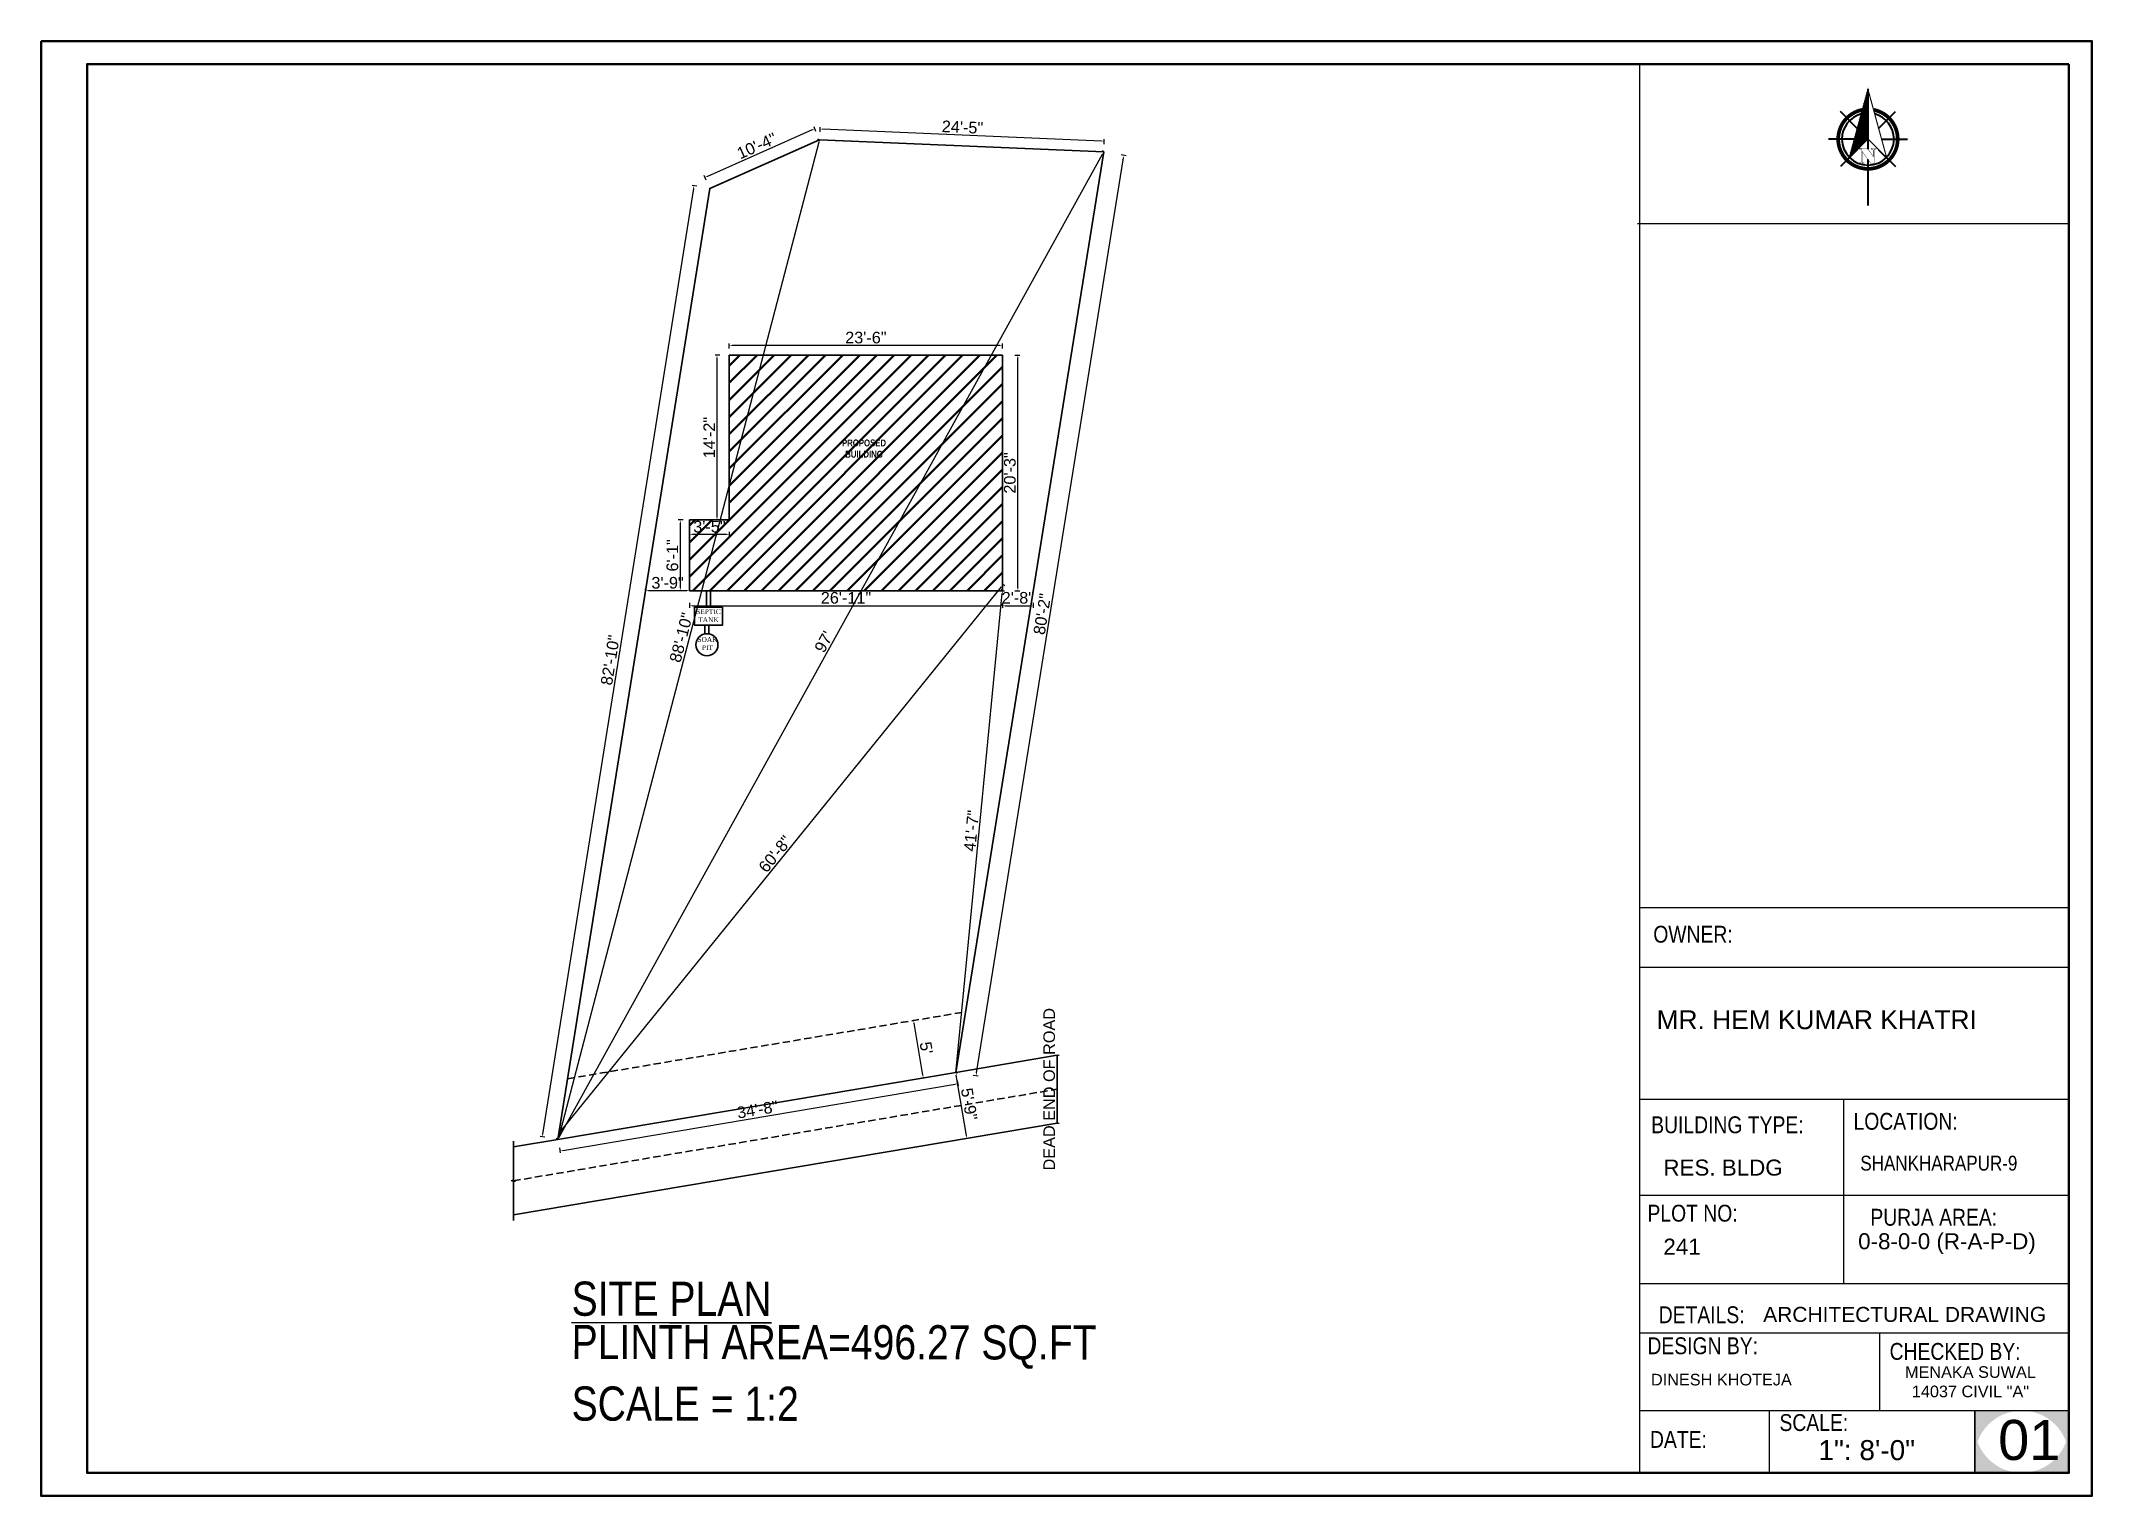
# Model space of a CAD drawing. Header units: inches. Extents: x 376358 to 406049, y -63575 to -53607.
# Drawn here: x 396194 to 397253, y -59398 to -58648 of the extents above; entities that cross this region are included whole.
import ezdxf

# ---------------------------------------------------------------- set-up
doc = ezdxf.new("R2010")
doc.units = ezdxf.units.IN
doc.header["$LTSCALE"] = 2
doc.header["$MEASUREMENT"] = 0
doc.header["$PDMODE"] = 34
doc.linetypes.add('DASHED2', pattern=[0.375, 0.25, -0.125])
doc.layers.get('0').update_dxf_attribs({"linetype": 'CONTINUOUS'})
doc.layers.get('DEFPOINTS').update_dxf_attribs({"color": 141, "linetype": 'CONTINUOUS'})
for name, color, linetype, lineweight in [('DIMENTION', 140, 'CONTINUOUS', 0), ('door', 20, 'CONTINUOUS', 35), ('Rebars', 1, 'CONTINUOUS', 13), ('Siteplan', 7, 'CONTINUOUS', 30), ('steps', 253, 'CONTINUOUS', 20), ('TEXT', 181, 'CONTINUOUS', 25), ('WALL - A', 1, 'CONTINUOUS', 40)]:
    doc.layers.add(name, color=color, linetype=linetype, lineweight=lineweight)
doc.layers.add('Normal Wall', color=7, linetype='CONTINUOUS', lineweight=35, true_color=0xffaf89)
doc.layers.add('Rear Wall', color=7, linetype='CONTINUOUS', lineweight=20, true_color=0xd4e480)
doc.layers.add('plan wall', color=7, linetype='CONTINUOUS')
doc.styles.add('Lettring Text', font='arial.ttf')
doc.styles.get("Standard").update_dxf_attribs({"font": 'ARIALN.TTF'})
doc.styles.add('SwissBT', font='swiss.ttf', dxfattribs={"height": 12})
doc.dimstyles.new('Copy of Standard', dxfattribs={"dimtxt": 6, "dimasz": 2.875, "dimexe": 2, "dimexo": 4, "dimgap": 2, "dimtad": 1, "dimdec": 0, "dimrnd": 1, "dimzin": 0, "dimdsep": 46, "dimlunit": 4, "dimtxsty": 'Lettring Text', "dimcen": 0.1, "dimclrd": 7, "dimclre": 7, "dimclrt": 7, "dimazin": 0, "dimtfac": 0.645, "dimtdec": 0, "dimtmove": 1, "dimatfit": 0, "dimfxl": 3, "dimfxlon": 1, "dimtfillclr": 256, "dimtolj": 1, "dimtzin": 0, "dimlwd": -1, "dimlwe": -1, "dimarcsym": 2})

msp = doc.modelspace()

# ---------------------------------------------------------------- texts
at = {"color": 0}
for s, p in [('OWNER:', (397026.2, -59113)), ('LOCATION:', (397129.5, -59209.5))]:
    msp.add_text(s, height=8.7, dxfattribs=at).set_placement(p)
at = {"layer": 'plan wall', "ltscale": 3, "char_height": 17.612, "attachment_point": 7, "rotation": 359.9411}
for s, insert in [('{\\LSITE PLAN}', (396468.2, -59305.7)), ('PLINTH AREA=496.27 SQ.FT', (396468.2, -59332.6)), ('SCALE = 1:2', (396468.2, -59359.8))]:
    msp.add_mtext(s, dxfattribs=dict(at, insert=insert))
at = {"layer": 'TEXT', "color": 0}
for s, height, p in [('OWNER:', 8.7, (397026.2, -59113)), ('LOCATION:', 8.7, (397129.5, -59209.5)), ('CHECKED BY:', 8.704, (397148.1, -59328.2)), ('CHECKED BY:', 8.704, (397148.1, -59328.2)), ('SCALE:', 8.7, (397091.3, -59364.9)), ('SCALE:', 8.7, (397091.3, -59364.9))]:
    msp.add_text(s, height=height, dxfattribs=at).set_placement(p)
at = {"layer": 'TEXT', "color": 0, "linetype": 'ByBlock', "style": 'SwissBT'}
for s, insert, char_height, width, attachment_point in [('MR. HEM KUMAR KHATRI', (397110.5, -59147.9), 9.72, 217.511, 2), ('ARCHITECTURAL DRAWING', (397082.9, -59300.9), 7.74, 268.532, 1), ('MENAKA SUWAL\\P14037 CIVIL "A"', (397189.8, -59331.5), 6, 88.549, 2), ('DINESH KHOTEJA', (397025, -59335.4), 6, 201.528, 1)]:
    msp.add_mtext(s, dxfattribs=dict(at, insert=insert, char_height=char_height, width=width, attachment_point=attachment_point))
at = {"layer": 'TEXT', "color": 0, "attachment_point": 1}
for s, insert, char_height, width in [('BUILDING TYPE:', (397025.1, -59202.6), 8.704, 148.555), ('BUILDING TYPE:', (397025.1, -59202.6), 8.704, 148.555), ('PLOT NO: ', (397023.2, -59248.2), 8.7, 138.027), ('PLOT NO: ', (397023.2, -59248.2), 8.7, 138.027), ('PURJA AREA:', (397138.2, -59250.3), 8.704, 197.582), ('PURJA AREA:', (397138.2, -59250.3), 8.704, 197.582), ('DETAILS: ', (397029, -59300.6), 8.7, 138.027), ('DESIGN BY:', (397023.2, -59316.6), 8.7, 138.027), ('DESIGN BY:', (397023.2, -59316.6), 8.7, 138.027), ('DATE:', (397024.5, -59364.9), 8.7, 34.818)]:
    msp.add_mtext(s, dxfattribs=dict(at, insert=insert, char_height=char_height, width=width))
at = {"layer": 'TEXT', "color": 0, "style": 'SwissBT'}
for s, insert, char_height, width, attachment_point in [('RES. BLDG', (397031.4, -59224.9), 8.26, 163.214, 1), ('RES. BLDG', (397031.4, -59224.9), 8.26, 163.214, 1), ('241', (397031.4, -59265.7), 8.26, 163.214, 1), ('0-8-0-0 (R-A-P-D)', (397177.7, -59262.9), 8.256, 163.214, 2), ('01', (397204.1, -59359.2), 20.64, 20.158, 1)]:
    msp.add_mtext(s, dxfattribs=dict(at, insert=insert, char_height=char_height, width=width, attachment_point=attachment_point))
at = {"layer": 'TEXT', "color": 0, "linetype": 'ByBlock', "insert": (397133, -59222.9), "char_height": 7.671, "attachment_point": 1}
msp.add_mtext_dynamic_manual_height_columns('SHANKHARAPUR-9', width=381.035, gutter_width=1.53, heights=[0], dxfattribs=at)
at = {"layer": 'TEXT', "color": 0, "ltscale": 0.5, "insert": (397111.4, -59369.6), "char_height": 10.32, "width": 127.534, "attachment_point": 1, "style": 'SwissBT'}
msp.add_mtext('1": 8\'-0"', dxfattribs=at)
msp.add_mtext('1": 8\'-0"', dxfattribs=at)

# ---------------------------------------------------------------- blocks, each defined once
blk = doc.blocks.new('*X29')
at = {"color": 0}
for p, q in [((145.96, -414.6), (147.62, -412.94)), ((146.16, -413.87), (147.62, -412.41)), ((146.36, -413.14), (147.62, -411.88)), ((146.55, -412.41), (147.62, -411.35)), ((146.75, -411.68), (147.62, -410.82)), ((146.95, -410.95), (147.62, -410.29)), ((147.15, -410.22), (147.62, -409.76)), ((147.35, -409.49), (147.62, -409.23)), ((147.55, -408.76), (147.62, -408.7)), ((143.76, -422.63), (147.62, -418.77)), ((143.96, -421.9), (147.62, -418.24)), ((144.16, -421.17), (147.62, -417.71)), ((144.36, -420.44), (147.62, -417.18)), ((144.56, -419.71), (147.62, -416.65)), ((144.76, -418.98), (147.62, -416.12)), ((144.96, -418.25), (147.62, -415.59)), ((145.16, -417.52), (147.62, -415.06)), ((145.36, -416.79), (147.62, -414.53)), ((145.56, -416.06), (147.62, -414)), ((145.76, -415.33), (147.62, -413.47)), ((142.76, -426.28), (147.62, -421.42)), ((142.96, -425.55), (147.62, -420.89)), ((143.16, -424.82), (147.62, -420.36)), ((143.36, -424.09), (147.62, -419.83)), ((143.56, -423.36), (147.62, -419.3))]:
    blk.add_line(p, q, dxfattribs=at)
blk = doc.blocks.new('NORTH_15')
for p, q in [((-2.87, 2.87), (-7.37, 7.37)), ((0, 3.66), (0, 10.62)), ((2.87, 2.87), (7.37, 7.37)), ((-13.37, 0), (2.72, 0)), ((5.49, 0), (17.83, 0)), ((-2.87, -2.87), (-7.37, -7.37)), ((0, -3.66), (0, -10.62)), ((2.87, -2.87), (7.37, -7.37))]:
    blk.add_line(p, q)
at = {"const_width": 1}
for points in [[(0, -8, 1), (0, 8, 0.359415), (-7.86, 1.52, 1)], [(-7.86, -1.52, 0.359415), (0, -8, 1)]]:
    blk.add_lwpolyline(points, format="xyb", dxfattribs=at)
for points, const_width in [([(4.96, -5.01), (-13.37, 0), (4.9, 5), (0, 0), (4.96, -5.01)], 0.3), ([(5.93, -1.55), (6, -1.55), (6.07, -1.54), (6.13, -1.53), (6.17, -1.52), (6.22, -1.51), (6.26, -1.49), (6.28, -1.47), (6.3, -1.45), (6.32, -1.42), (6.33, -1.39), (6.35, -1.34), (6.36, -1.29), (6.37, -1.23), (6.38, -1.16), (6.38, -1.08), (6.38, -1), (6.54, -1), (6.54, -2.34), (6.38, -2.34), (6.38, -2.3), (6.38, -2.23), (6.38, -2.16), (6.37, -2.09), (6.36, -2.04), (6.35, -1.99), (6.33, -1.95), (6.32, -1.91), (6.3, -1.88), (6.28, -1.86), (6.26, -1.83), (6.22, -1.81), (6.18, -1.8), (6.13, -1.78), (6.07, -1.77), (6.01, -1.76), (5.95, -1.76), (2.66, -1.76), (2.66, -2.34), (2.5, -2.34), (2.5, -0.16), (4.71, 1.44), (3.14, 1.44), (3.07, 1.44), (3, 1.43), (2.94, 1.42), (2.89, 1.41), (2.85, 1.4), (2.81, 1.38), (2.78, 1.36), (2.76, 1.34), (2.74, 1.31), (2.72, 1.27), (2.7, 1.22), (2.69, 1.17), (2.68, 1.11), (2.67, 1.04), (2.66, 0.97), (2.66, 0.89), (2.66, 0.87), (2.5, 0.87), (2.5, 2.21), (2.66, 2.21), (2.66, 2.17), (2.66, 2.09), (2.67, 2.03), (2.68, 1.97), (2.69, 1.91), (2.7, 1.86), (2.71, 1.82), (2.73, 1.78), (2.75, 1.76), (2.77, 1.74), (2.8, 1.72), (2.85, 1.7), (2.89, 1.68), (2.94, 1.67), (3, 1.66), (3.07, 1.66), (3.14, 1.66), (6.54, 1.66), (6.54, 0.75), (3.33, -1.55), (5.93, -1.55), (5.93, -1.55)], 0.1)]:
    blk.add_lwpolyline(points, dxfattribs=dict(const_width=const_width))
for start, end in [(90, 164.973), (270, 90), (195.027, 270)]:
    blk.add_arc((0, 0), 7, start, end)
at = {"rotation": 90}
blk.add_blockref('*X29', (-421.89, -147.62), dxfattribs=at)
blk = doc.blocks.new('A$C0BDB7EE9')
at = {"layer": 'Siteplan', "xscale": 2.999999999999779, "yscale": 2.999999999999779, "zscale": 2.999999999999779, "rotation": 247.8612575918487}
blk.add_blockref('NORTH_15', (20.2, 49.5), dxfattribs=at)
blk = doc.blocks.new('A$C327B4BBD')
at = {"layer": 'DIMENTION', "ltscale": 0.3, "xscale": 1.171875000000082, "yscale": 1.171875000000082, "zscale": 1.171875000000082, "rotation": 112.1387424081494}
blk.add_blockref('A$C0BDB7EE9', (16.1, 0), dxfattribs=at)
blk = doc.blocks.new('*D874')
at = {"layer": 'DEFPOINTS', "color": 0, "ltscale": 0.5, "transparency": 16777216}
for p in [(396870.3, -58864.2), (396870.8, -58853.2), (397163.5, -58876.7)]:
    blk.add_point(p, dxfattribs=at)
at = {"layer": 'steps', "color": 7, "ltscale": 0.5, "transparency": 16777216}
for p, q in [((396870.7, -58856.2), (396870.9, -58851.2)), ((397161.1, -58865.6), (396873.7, -58853.3)), ((397163.8, -58868.7), (397164, -58863.7))]:
    blk.add_line(p, q, dxfattribs=at)
for points in [[(396873.7, -58852.8), (396873.7, -58853.8), (396870.8, -58853.2)], [(397161.1, -58865.1), (397161.1, -58866.1), (397164, -58865.7)]]:
    blk.add_solid(points, dxfattribs=at)
at = {"layer": 'steps', "color": 7, "ltscale": 0.5, "transparency": 16777216, "insert": (397017.7, -58851.3), "char_height": 12, "attachment_point": 5, "rotation": 357.5447, "style": 'Lettring Text'}
blk.add_mtext('\\A1;24\'-5"', dxfattribs=at)
blk = doc.blocks.new('*D875')
at = {"layer": 'DEFPOINTS', "color": 0, "ltscale": 0.5, "transparency": 16777216}
for p in [(396870.3, -58864.2), (396752, -58903.1), (396757, -58914.5)]:
    blk.add_point(p, dxfattribs=at)
at = {"layer": 'steps', "color": 7, "ltscale": 0.5, "transparency": 16777216}
for p, q in [((396862.7, -58854), (396754.6, -58902)), ((396866.5, -58855.6), (396864.5, -58851)), ((396753.2, -58905.9), (396751.2, -58901.3))]:
    blk.add_line(p, q, dxfattribs=at)
for points in [[(396862.5, -58853.6), (396862.9, -58854.4), (396865.3, -58852.8)], [(396754.4, -58901.5), (396754.8, -58902.4), (396752, -58903.1)]]:
    blk.add_solid(points, dxfattribs=at)
at = {"layer": 'steps', "color": 7, "ltscale": 0.5, "transparency": 16777216, "insert": (396805.4, -58870.6), "char_height": 12, "attachment_point": 5, "rotation": 23.9365, "style": 'Lettring Text'}
blk.add_mtext('\\A1;10\'-4"', dxfattribs=at)
blk = doc.blocks.new('*D876')
at = {"layer": 'DEFPOINTS', "color": 0, "ltscale": 0.5, "transparency": 16777216}
for p in [(396757, -58914.5), (396583.9, -59892.9), (396600.3, -59895.6)]:
    blk.add_point(p, dxfattribs=at)
at = {"layer": 'steps', "color": 7, "ltscale": 0.5, "transparency": 16777216}
for p, q in [((396740.2, -58914.7), (396584.4, -59890.1)), ((396743.6, -58912.3), (396738.7, -58911.5)), ((396586.9, -59893.4), (396582, -59892.6))]:
    blk.add_line(p, q, dxfattribs=at)
for points in [[(396739.7, -58914.6), (396740.7, -58914.7), (396740.6, -58911.8)], [(396583.9, -59890), (396584.9, -59890.2), (396583.9, -59892.9)]]:
    blk.add_solid(points, dxfattribs=at)
at = {"layer": 'steps', "color": 7, "ltscale": 0.5, "transparency": 16777216, "insert": (396654.3, -59401.1), "char_height": 12, "attachment_point": 5, "rotation": 80.9261, "style": 'Lettring Text'}
blk.add_mtext('\\A1;82\'-10"', dxfattribs=at)
blk = doc.blocks.new('*D878')
at = {"layer": 'DEFPOINTS', "color": 0, "ltscale": 0.5, "transparency": 16777216}
for p in [(397163.5, -58876.7), (397184.4, -58880.1), (397010.8, -59826.4)]:
    blk.add_point(p, dxfattribs=at)
at = {"layer": 'steps', "color": 7, "ltscale": 0.5, "transparency": 16777216}
for p, q in [((397032.2, -59826.9), (397183.9, -58882.9)), ((397181.4, -58879.6), (397186.4, -58880.4)), ((397028.7, -59829.3), (397033.7, -59830.1))]:
    blk.add_line(p, q, dxfattribs=at)
for points in [[(397183.5, -58882.9), (397184.4, -58883), (397184.4, -58880.1)], [(397031.7, -59826.9), (397032.6, -59827), (397031.7, -59829.8)]]:
    blk.add_solid(points, dxfattribs=at)
at = {"layer": 'steps', "color": 7, "ltscale": 0.5, "transparency": 16777216, "insert": (397100, -59353.6), "char_height": 12, "attachment_point": 5, "rotation": 80.867, "style": 'Lettring Text'}
blk.add_mtext('\\A1;80\'-2"', dxfattribs=at)
blk = doc.blocks.new('*D879')
at = {"layer": 'DEFPOINTS', "color": 0, "ltscale": 0.5, "transparency": 16777216}
for p in [(397010.8, -59826.4), (397012.8, -59838.2), (396600.3, -59895.6)]:
    blk.add_point(p, dxfattribs=at)
at = {"layer": 'steps', "color": 7, "ltscale": 0.5, "transparency": 16777216}
for p, q in [((396605.2, -59906.9), (397010, -59838.7)), ((397012.3, -59835.2), (397013.1, -59840.2)), ((396601.8, -59904.4), (396602.7, -59909.3))]:
    blk.add_line(p, q, dxfattribs=at)
for points in [[(397009.9, -59838.2), (397010, -59839.2), (397012.8, -59838.2)], [(396605.1, -59906.4), (396605.2, -59907.3), (396602.3, -59907.3)]]:
    blk.add_solid(points, dxfattribs=at)
at = {"layer": 'steps', "color": 7, "ltscale": 0.5, "transparency": 16777216, "insert": (396806.2, -59864.8), "char_height": 12, "attachment_point": 5, "rotation": 9.5616, "style": 'Lettring Text'}
blk.add_mtext('\\A1;34\'-8"', dxfattribs=at)
blk = doc.blocks.new('*D880')
at = {"layer": 'DEFPOINTS', "color": 0, "ltscale": 0.5, "transparency": 16777216}
for p in [(397115.4, -59808.8), (397115.4, -59878.8), (397115.4, -59878.8)]:
    blk.add_point(p, dxfattribs=at)
at = {"layer": 'steps', "color": 7, "ltscale": 0.5, "transparency": 16777216}
for p, q in [((397115.4, -59808.8), (397117.4, -59808.8)), ((397115.4, -59811.7), (397115.4, -59875.9)), ((397115.4, -59878.8), (397117.4, -59878.8))]:
    blk.add_line(p, q, dxfattribs=at)
for points in [[(397115, -59811.7), (397115.9, -59811.7), (397115.4, -59808.8)], [(397115, -59875.9), (397115.9, -59875.9), (397115.4, -59878.8)]]:
    blk.add_solid(points, dxfattribs=at)
at = {"layer": 'steps', "color": 7, "ltscale": 0.5, "transparency": 16777216, "insert": (397107.2, -59843.8), "char_height": 12, "attachment_point": 5, "rotation": 90, "style": 'Lettring Text'}
blk.add_mtext('\\A1;DEAD END OF ROAD', dxfattribs=at)
blk = doc.blocks.new('*D881')
at = {"layer": 'DEFPOINTS', "color": 0, "ltscale": 0.5, "transparency": 16777216}
for p in [(397163.5, -58876.7), (397163.5, -58876.7), (396600.3, -59895.6)]:
    blk.add_point(p, dxfattribs=at)
at = {"layer": 'steps', "color": 7, "ltscale": 0.5, "transparency": 16777216}
for p, q in [((396601.7, -59893.1), (397162.1, -58879.2)), ((397163.5, -58876.7), (397161.7, -58875.8)), ((396600.3, -59895.6), (396598.6, -59894.6))]:
    blk.add_line(p, q, dxfattribs=at)
for points in [[(397161.7, -58879), (397162.5, -58879.5), (397163.5, -58876.7)], [(396601.3, -59892.8), (396602.2, -59893.3), (396600.3, -59895.6)]]:
    blk.add_solid(points, dxfattribs=at)
at = {"layer": 'steps', "color": 7, "ltscale": 0.5, "transparency": 16777216, "insert": (396874.8, -59382.2), "char_height": 12, "attachment_point": 5, "rotation": 61.0693, "style": 'Lettring Text'}
blk.add_mtext("\\A1;97'", dxfattribs=at)
blk = doc.blocks.new('*D877')
at = {"layer": 'DEFPOINTS', "color": 0, "ltscale": 0.5, "transparency": 16777216}
for p in [(396870.3, -58864.2), (396600.3, -59895.6), (396600.3, -59895.6)]:
    blk.add_point(p, dxfattribs=at)
at = {"layer": 'steps', "color": 7, "ltscale": 0.5, "transparency": 16777216}
for p, q in [((396869.6, -58866.9), (396601.1, -59892.8)), ((396870.3, -58864.2), (396868.4, -58863.7)), ((396600.3, -59895.6), (396598.4, -59895.1))]:
    blk.add_line(p, q, dxfattribs=at)
for points in [[(396869.1, -58866.8), (396870.1, -58867.1), (396870.3, -58864.2)], [(396600.6, -59892.7), (396601.5, -59892.9), (396600.3, -59895.6)]]:
    blk.add_solid(points, dxfattribs=at)
at = {"layer": 'steps', "color": 7, "ltscale": 0.5, "transparency": 16777216, "insert": (396727.5, -59377.8), "char_height": 12, "attachment_point": 5, "rotation": 75.331, "style": 'Lettring Text'}
blk.add_mtext('\\A1;88\'-10"', dxfattribs=at)
blk = doc.blocks.new('*D882')
at = {"layer": 'DEFPOINTS', "color": 0, "ltscale": 0.5, "transparency": 16777216}
for p in [(396777.1, -59076.6), (396777.1, -59086.5), (397058.9, -59086.5)]:
    blk.add_point(p, dxfattribs=at)
at = {"layer": 'steps', "color": 7, "ltscale": 0.5, "transparency": 16777216}
for p, q in [((396777.1, -59079.6), (396777.1, -59074.6)), ((397056, -59076.6), (396780, -59076.6)), ((397058.9, -59079.6), (397058.9, -59074.6))]:
    blk.add_line(p, q, dxfattribs=at)
for points in [[(396780, -59076.1), (396780, -59077.1), (396777.1, -59076.6)], [(397056, -59076.1), (397056, -59077.1), (397058.9, -59076.6)]]:
    blk.add_solid(points, dxfattribs=at)
at = {"layer": 'steps', "color": 7, "ltscale": 0.5, "transparency": 16777216, "insert": (396918, -59068.4), "char_height": 12, "attachment_point": 5, "style": 'Lettring Text'}
blk.add_mtext('\\A1;23\'-6"', dxfattribs=at)
blk = doc.blocks.new('*D883')
at = {"layer": 'DEFPOINTS', "color": 0, "ltscale": 0.5, "transparency": 16777216}
for p in [(396777.1, -59086.5), (396764.4, -59256.5), (396777.1, -59256.5)]:
    blk.add_point(p, dxfattribs=at)
at = {"layer": 'steps', "color": 7, "ltscale": 0.5, "transparency": 16777216}
for p, q in [((396767.4, -59086.5), (396762.4, -59086.5)), ((396764.4, -59089.4), (396764.4, -59253.7)), ((396767.4, -59256.5), (396762.4, -59256.5))]:
    blk.add_line(p, q, dxfattribs=at)
for points in [[(396764, -59089.4), (396764.9, -59089.4), (396764.4, -59086.5)], [(396764, -59253.7), (396764.9, -59253.7), (396764.4, -59256.5)]]:
    blk.add_solid(points, dxfattribs=at)
at = {"layer": 'steps', "color": 7, "ltscale": 0.5, "transparency": 16777216, "insert": (396756.4, -59171.5), "char_height": 12, "attachment_point": 5, "rotation": 90, "style": 'Lettring Text'}
blk.add_mtext('\\A1;14\'-2"', dxfattribs=at)
blk = doc.blocks.new('*D891')
at = {"layer": 'DEFPOINTS', "color": 0, "ltscale": 0.5, "transparency": 16777216}
for p in [(396736.1, -59256.5), (396777.1, -59256.5), (396736.1, -59271.6)]:
    blk.add_point(p, dxfattribs=at)
at = {"layer": 'steps', "color": 7, "ltscale": 0.5, "transparency": 16777216}
for p, q in [((396736.1, -59268.6), (396736.1, -59273.6)), ((396777.1, -59268.6), (396777.1, -59273.6)), ((396774.2, -59271.6), (396739, -59271.6))]:
    blk.add_line(p, q, dxfattribs=at)
for points in [[(396739, -59271.2), (396739, -59272.1), (396736.1, -59271.6)], [(396774.2, -59271.2), (396774.2, -59272.1), (396777.1, -59271.6)]]:
    blk.add_solid(points, dxfattribs=at)
at = {"layer": 'steps', "color": 7, "ltscale": 0.5, "transparency": 16777216, "insert": (396756.6, -59263.5), "char_height": 12, "attachment_point": 5, "style": 'Lettring Text'}
blk.add_mtext('\\A1;3\'-5"', dxfattribs=at)
blk = doc.blocks.new('*D884')
at = {"layer": 'DEFPOINTS', "color": 0, "ltscale": 0.5, "transparency": 16777216}
for p in [(396736.1, -59256.5), (396726.5, -59329.5), (396736.1, -59329.5)]:
    blk.add_point(p, dxfattribs=at)
at = {"layer": 'steps', "color": 7, "ltscale": 0.5, "transparency": 16777216}
for p, q in [((396729.5, -59256.5), (396724.5, -59256.5)), ((396726.5, -59259.4), (396726.5, -59326.7)), ((396729.5, -59329.5), (396724.5, -59329.5))]:
    blk.add_line(p, q, dxfattribs=at)
for points in [[(396726.1, -59259.4), (396727, -59259.4), (396726.5, -59256.5)], [(396726.1, -59326.7), (396727, -59326.7), (396726.5, -59329.5)]]:
    blk.add_solid(points, dxfattribs=at)
at = {"layer": 'steps', "color": 7, "ltscale": 0.5, "transparency": 16777216, "insert": (396718.4, -59293), "char_height": 12, "attachment_point": 5, "rotation": 90, "style": 'Lettring Text'}
blk.add_mtext('\\A1;6\'-1"', dxfattribs=at)
blk = doc.blocks.new('*D885')
at = {"layer": 'DEFPOINTS', "color": 0, "ltscale": 0.5, "transparency": 16777216}
for p in [(396736.1, -59329.5), (397058.9, -59329.5), (397058.9, -59345.1)]:
    blk.add_point(p, dxfattribs=at)
at = {"layer": 'steps', "color": 7, "ltscale": 0.5, "transparency": 16777216}
for p, q in [((396736.1, -59342.1), (396736.1, -59347.1)), ((396739, -59345.1), (397056, -59345.1)), ((397058.9, -59342.1), (397058.9, -59347.1))]:
    blk.add_line(p, q, dxfattribs=at)
for points in [[(396739, -59344.6), (396739, -59345.5), (396736.1, -59345.1)], [(397056, -59344.6), (397056, -59345.5), (397058.9, -59345.1)]]:
    blk.add_solid(points, dxfattribs=at)
at = {"layer": 'steps', "color": 7, "ltscale": 0.5, "transparency": 16777216, "insert": (396897.5, -59336.9), "char_height": 12, "attachment_point": 5, "style": 'Lettring Text'}
blk.add_mtext('\\A1;26\'-11"', dxfattribs=at)
blk = doc.blocks.new('*D886')
at = {"layer": 'DEFPOINTS', "color": 0, "ltscale": 0.5, "transparency": 16777216}
for p in [(397058.9, -59086.5), (397074.8, -59086.5), (397058.9, -59329.5)]:
    blk.add_point(p, dxfattribs=at)
at = {"layer": 'steps', "color": 7, "ltscale": 0.5, "transparency": 16777216}
for p, q in [((397071.8, -59086.5), (397076.8, -59086.5)), ((397074.8, -59326.7), (397074.8, -59089.4)), ((397071.8, -59329.5), (397076.8, -59329.5))]:
    blk.add_line(p, q, dxfattribs=at)
for points in [[(397074.3, -59089.4), (397075.3, -59089.4), (397074.8, -59086.5)], [(397074.3, -59326.7), (397075.3, -59326.7), (397074.8, -59329.5)]]:
    blk.add_solid(points, dxfattribs=at)
at = {"layer": 'steps', "color": 7, "ltscale": 0.5, "transparency": 16777216, "insert": (397066.6, -59208), "char_height": 12, "attachment_point": 5, "rotation": 90, "style": 'Lettring Text'}
blk.add_mtext('\\A1;20\'-3"', dxfattribs=at)
blk = doc.blocks.new('*D872')
at = {"layer": 'DEFPOINTS', "color": 0, "ltscale": 0.5, "transparency": 16777216}
for p in [(396967.3, -59772.9), (397000.8, -59767.3), (397010.8, -59826.4)]:
    blk.add_point(p, dxfattribs=at)
at = {"layer": 'steps', "color": 7, "ltscale": 0.5, "transparency": 16777216}
for p, q in [((396970.2, -59772.4), (396965.3, -59773.2)), ((396976.8, -59829.2), (396967.8, -59775.7)), ((396980.2, -59831.6), (396975.3, -59832.4))]:
    blk.add_line(p, q, dxfattribs=at)
for points in [[(396968.2, -59775.7), (396967.3, -59775.8), (396967.3, -59772.9)], [(396977.2, -59829.2), (396976.3, -59829.3), (396977.3, -59832.1)]]:
    blk.add_solid(points, dxfattribs=at)
at = {"layer": 'steps', "color": 7, "ltscale": 0.5, "transparency": 16777216, "insert": (396980.3, -59801.1), "char_height": 12, "attachment_point": 5, "rotation": 279.5616, "style": 'Lettring Text'}
blk.add_mtext("\\A1;5'", dxfattribs=at)
blk = doc.blocks.new('*D873')
at = {"layer": 'DEFPOINTS', "color": 0, "ltscale": 0.5, "transparency": 16777216}
for p in [(397010.9, -59826.4), (396805.6, -59861), (396817, -59929)]:
    blk.add_point(p, dxfattribs=at)
at = {"layer": 'steps', "color": 7, "ltscale": 0.5, "transparency": 16777216}
for p, q in [((397007.9, -59826.9), (397012.8, -59826.1)), ((397021.8, -59891.6), (397011.3, -59829.3)), ((397019.4, -59895), (397024.3, -59894.1))]:
    blk.add_line(p, q, dxfattribs=at)
for points in [[(397011.8, -59829.2), (397010.9, -59829.3), (397010.9, -59826.4)], [(397022.3, -59891.5), (397021.4, -59891.7), (397022.3, -59894.5)]]:
    blk.add_solid(points, dxfattribs=at)
at = {"layer": 'steps', "color": 7, "ltscale": 0.5, "transparency": 16777216, "insert": (397024.6, -59859.1), "char_height": 12, "attachment_point": 5, "rotation": 279.5616, "style": 'Lettring Text'}
blk.add_mtext('\\A1;5\'-9"', dxfattribs=at)
blk = doc.blocks.new('*D887')
at = {"layer": 'DEFPOINTS', "color": 0, "ltscale": 0.5, "transparency": 16777216}
for p in [(396690.7, -59329.5), (396690.7, -59329.5), (396736.1, -59329.5)]:
    blk.add_point(p, dxfattribs=at)
at = {"layer": 'steps', "color": 7, "ltscale": 0.5, "transparency": 16777216}
for p, q in [((396690.7, -59329.5), (396690.7, -59327.5)), ((396733.2, -59329.5), (396693.6, -59329.5)), ((396736.1, -59329.5), (396736.1, -59327.5))]:
    blk.add_line(p, q, dxfattribs=at)
for points in [[(396693.6, -59329.1), (396693.6, -59330), (396690.7, -59329.5)], [(396733.2, -59329.1), (396733.2, -59330), (396736.1, -59329.5)]]:
    blk.add_solid(points, dxfattribs=at)
at = {"layer": 'steps', "color": 7, "ltscale": 0.5, "transparency": 16777216, "insert": (396713.4, -59321.4), "char_height": 12, "attachment_point": 5, "style": 'Lettring Text'}
blk.add_mtext('\\A1;3\'-9"', dxfattribs=at)
blk = doc.blocks.new('*D888')
at = {"layer": 'DEFPOINTS', "color": 0, "ltscale": 0.5, "transparency": 16777216}
for p in [(397090.7, -59329.5), (397058.9, -59345.1), (397090.7, -59345.1)]:
    blk.add_point(p, dxfattribs=at)
at = {"layer": 'steps', "color": 7, "ltscale": 0.5, "transparency": 16777216}
for p, q in [((397058.9, -59345.1), (397058.9, -59343.1)), ((397061.7, -59345.1), (397087.8, -59345.1)), ((397090.7, -59342.1), (397090.7, -59347.1))]:
    blk.add_line(p, q, dxfattribs=at)
for points in [[(397061.7, -59344.6), (397061.7, -59345.5), (397058.9, -59345.1)], [(397087.8, -59344.6), (397087.8, -59345.5), (397090.7, -59345.1)]]:
    blk.add_solid(points, dxfattribs=at)
at = {"layer": 'steps', "color": 7, "ltscale": 0.5, "transparency": 16777216, "insert": (397074.8, -59336.9), "char_height": 12, "attachment_point": 5, "style": 'Lettring Text'}
blk.add_mtext('\\A1;2\'-8"', dxfattribs=at)
blk = doc.blocks.new('*D889')
at = {"layer": 'DEFPOINTS', "color": 0, "ltscale": 0.5, "transparency": 16777216}
for p in [(397058.9, -59329.5), (397058.9, -59329.5), (397010.9, -59826.4)]:
    blk.add_point(p, dxfattribs=at)
at = {"layer": 'steps', "color": 7, "ltscale": 0.5, "transparency": 16777216}
for p, q in [((397011.1, -59823.6), (397058.6, -59332.4)), ((397058.9, -59329.5), (397060.9, -59329.7)), ((397010.9, -59826.4), (397012.9, -59826.6))]:
    blk.add_line(p, q, dxfattribs=at)
for points in [[(397058.1, -59332.4), (397059.1, -59332.4), (397058.9, -59329.5)], [(397010.7, -59823.5), (397011.6, -59823.6), (397010.9, -59826.4)]]:
    blk.add_solid(points, dxfattribs=at)
at = {"layer": 'steps', "color": 7, "ltscale": 0.5, "transparency": 16777216, "insert": (397026.9, -59577.2), "char_height": 12, "attachment_point": 5, "rotation": 84.4824, "style": 'Lettring Text'}
blk.add_mtext('\\A1;41\'-7"', dxfattribs=at)
blk = doc.blocks.new('*D890')
at = {"layer": 'DEFPOINTS', "color": 0, "ltscale": 0.5, "transparency": 16777216}
for p in [(397059.9, -59323.2), (397059.9, -59323.2), (396601.4, -59889.2)]:
    blk.add_point(p, dxfattribs=at)
at = {"layer": 'steps', "color": 7, "ltscale": 0.5, "transparency": 16777216}
for p, q in [((396603.2, -59887), (397058.1, -59325.4)), ((397059.9, -59323.2), (397061.5, -59324.5)), ((396601.4, -59889.2), (396603, -59890.5))]:
    blk.add_line(p, q, dxfattribs=at)
for points in [[(397057.7, -59325.1), (397058.5, -59325.7), (397059.9, -59323.2)], [(396602.8, -59886.7), (396603.6, -59887.3), (396601.4, -59889.2)]]:
    blk.add_solid(points, dxfattribs=at)
at = {"layer": 'steps', "color": 7, "ltscale": 0.5, "transparency": 16777216, "insert": (396824.4, -59601.1), "char_height": 12, "attachment_point": 5, "rotation": 50.9905, "style": 'Lettring Text'}
blk.add_mtext('\\A1;60\'-8"', dxfattribs=at)
blk = doc.blocks.new('HEM')
at = {"layer": 'door', "ltscale": 0.5}
h = blk.add_hatch(dxfattribs=at)
h.set_pattern_fill('ANSI31', color=256, scale=100)
h.set_pattern_definition([(45, (-1306.146, 1103.924), (-8.83883476, 8.83883476), [])])
h.paths.add_polyline_path([(397058.9, -59329.5), (397058.9, -59086.5), (396777.1, -59086.5), (396777.1, -59256.5), (396736.1, -59256.5), (396736.1, -59329.5)])
h.paths.add_polyline_path([(396736.9, -59276), (396776.3, -59276), (396776.3, -59251.2), (396736.9, -59251.2)], flags=24)
h.paths.add_polyline_path([(396890.2, -59195.7), (396942.1, -59195.7), (396942.1, -59169.7), (396890.2, -59169.7)], flags=24)
at = {"ltscale": 0.5}
for p, q in [((396753.7, -59346.6), (396753.7, -59329.5)), ((396757.7, -59346.6), (396757.7, -59329.5)), ((396752, -59374.1), (396752, -59365.1)), ((396756, -59374.1), (396756, -59365.1)), ((397010.8, -59826.4), (397115.4, -59808.8)), ((397115.4, -59808.8), (397115.4, -59878.8)), ((396600.3, -59895.6), (396554.4, -59903.3))]:
    blk.add_line(p, q, dxfattribs=at)
at = {"color": 3, "ltscale": 0.5}
blk.add_line((396554.4, -59973.3), (397115.4, -59878.8), dxfattribs=at)
blk.add_lwpolyline([(397163.5, -58876.7), (396870.3, -58864.2), (396757, -58914.5), (396600.3, -59895.6), (397010.8, -59826.4)], close=True, dxfattribs=at)
at = {"ltscale": 0.5}
for points in [[(397058.9, -59086.5), (396777.1, -59086.5), (396777.1, -59256.5), (396736.1, -59256.5), (396736.1, -59329.5), (397058.9, -59329.5)], [(396741.2, -59346.6), (396770, -59346.6), (396770, -59365.1), (396741.2, -59365.1)]]:
    blk.add_lwpolyline(points, close=True, dxfattribs=at)
at = {"linetype": 'Continuous', "ltscale": 0.5}
blk.add_lwpolyline([(396554.4, -59979.3), (396554.4, -59939.1), (396556.5, -59938.4), (396552.5, -59938.2), (396554.4, -59937.6), (396554.4, -59897.3)], dxfattribs=at)
at = {"ltscale": 0.5}
blk.add_circle((396754, -59385.3), 11.4, dxfattribs=at)
at = {"layer": 'WALL - A', "linetype": 'DASHED2', "lineweight": -3, "ltscale": 15}
for p, q in [((396610.3, -59833), (397020.9, -59763.9)), ((396554.4, -59938.3), (397115.4, -59843.8))]:
    blk.add_line(p, q, dxfattribs=at)
at = {"layer": 'steps', "color": 7, "ltscale": 0.3}
for s, insert, char_height, width, attachment_point in [('{\\fTechnic|b1|i0|c2|p2;PROPOSED BUILDING}', (396916.1, -59173.5), 7, 55.268, 2), ('{\\fTimes New Roman|b0|i0|c0|p18;SEPTIC TANK}', (396755.6, -59348.6), 5, 21.766, 2), ('{\\fTimes New Roman|b0|i0|c0|p18;SOAK PIT}', (396754.6, -59390.7), 5, 21.766, 8)]:
    blk.add_mtext(s, dxfattribs=dict(at, insert=insert, char_height=char_height, width=width, attachment_point=attachment_point))
at = {"layer": 'steps', "ltscale": 0.5}
for p1, p2, distance, picture, middle in [((397163.5, -58876.7), (396870.3, -58864.2), -11, '*D874', (397017.7, -58851.3)), ((396870.3, -58864.2), (396600.3, -59895.6), 0, '*D877', (396727.5, -59377.8)), ((396870.3, -58864.2), (396757, -58914.5), -12.4, '*D875', (396805.4, -58870.6)), ((396600.3, -59895.6), (397163.5, -58876.7), 0, '*D881', (396874.8, -59382.2)), ((397010.8, -59826.4), (397163.5, -58876.7), -21.2, '*D878', (397100, -59353.6)), ((396757, -58914.5), (396600.3, -59895.6), -16.6, '*D876', (396654.3, -59401.1)), ((396601.4, -59889.2), (397059.9, -59323.2), 0, '*D890', (396824.4, -59601.1)), ((397010.9, -59826.4), (397058.9, -59329.5), 0, '*D889', (397026.9, -59577.2)), ((397010.8, -59826.4), (397000.8, -59767.3), 34, '*D872', (396980.3, -59801.1)), ((396600.3, -59895.6), (397010.8, -59826.4), -11.9, '*D879', (396806.2, -59864.8)), ((396817, -59929), (396805.6, -59861), -208.2, '*D873', (397024.6, -59859.1))]:
    dim = blk.add_aligned_dim(p1=p1, p2=p2, distance=distance, dimstyle='Copy of Standard', override={"dimtxt": 12}, dxfattribs=at)
    dim.commit()
    dim.dimension.update_dxf_attribs({"geometry": picture, "text_midpoint": middle})
for base, p1, p2, picture, middle in [((396777.1, -59076.6), (397058.9, -59086.5), (396777.1, -59086.5), '*D882', (396918, -59068.4)), ((396736.1, -59271.6), (396777.1, -59256.5), (396736.1, -59256.5), '*D891', (396756.6, -59263.5)), ((396690.7, -59329.5), (396736.1, -59329.5), (396690.7, -59329.5), '*D887', (396713.4, -59321.4)), ((397058.9, -59345.1), (396736.1, -59329.5), (397058.9, -59329.5), '*D885', (396897.5, -59336.9))]:
    dim = blk.add_linear_dim(base=base, p1=p1, p2=p2, dimstyle='Copy of Standard', override={"dimtxt": 12}, dxfattribs=at)
    dim.commit()
    dim.dimension.update_dxf_attribs({"geometry": picture, "text_midpoint": middle})
for base, p1, p2, picture, middle in [((396764.4, -59256.5), (396777.1, -59086.5), (396777.1, -59256.5), '*D883', (396756.4, -59171.5)), ((397074.8, -59086.5), (397058.9, -59329.5), (397058.9, -59086.5), '*D886', (397066.6, -59208)), ((396726.5, -59329.5), (396736.1, -59256.5), (396736.1, -59329.5), '*D884', (396718.4, -59293))]:
    dim = blk.add_linear_dim(base=base, p1=p1, p2=p2, angle=90, dimstyle='Copy of Standard', override={"dimtxt": 12}, dxfattribs=at)
    dim.commit()
    dim.dimension.update_dxf_attribs({"geometry": picture, "text_midpoint": middle})
dim = blk.add_linear_dim(base=(397090.7, -59345.1), p1=(397058.9, -59345.1), p2=(397090.7, -59329.5), dimstyle='Copy of Standard', override={"dimtxt": 12}, dxfattribs=at)
dim.commit()
dim.dimension.update_dxf_attribs({"geometry": '*D888', "text_midpoint": (397074.8, -59345.1), "dimtype": 128})
dim = blk.add_linear_dim(base=(397115.4, -59878.8), p1=(397115.4, -59808.8), p2=(397115.4, -59878.8), angle=90, text='DEAD END OF ROAD', dimstyle='Copy of Standard', override={"dimtxt": 12}, dxfattribs=at)
dim.commit()
dim.dimension.update_dxf_attribs({"geometry": '*D880', "text_midpoint": (397115.4, -59843.8), "dimtype": 128})

# ---------------------------------------------------------------- hatches: boundary and pattern name
msp.add_hatch(color=0).paths.add_polyline_path([(397240.6, -59354.4), (397216.3, -59354.4, -0.414214), (397240.6, -59378.7)])
at = {"layer": 'TEXT'}
for points in [[(397216.3, -59354.4), (397192, -59354.4), (397192, -59378.7, -0.414214)], [(397216.3, -59354.4), (397192, -59354.4), (397192, -59378.7, -0.414214)], [(397192, -59362.2), (397192, -59386.5), (397216.3, -59386.5, -0.414214)], [(397192, -59362.2), (397192, -59386.5), (397216.3, -59386.5, -0.414214)], [(397240.6, -59354.4), (397216.3, -59354.4, -0.414214), (397240.6, -59378.7)], [(397240.6, -59362.2, -0.414214), (397216.3, -59386.5), (397240.6, -59386.5)], [(397240.6, -59362.2, -0.414214), (397216.3, -59386.5), (397240.6, -59386.5)]]:
    msp.add_hatch(color=0, dxfattribs=at).paths.add_polyline_path(points)

# ---------------------------------------------------------------- linework, layer by layer
at = {"color": 0}
msp.add_line((397192, -59354.4), (397192, -59386.5), dxfattribs=at)
msp.add_line((397192, -59354.4), (397192, -59386.5), dxfattribs=at)
at = {"layer": 'Normal Wall'}
for points in [[(396194.5, -58647.9), (397252.5, -58647.9), (397252.5, -59398.4), (396194.5, -59398.4)], [(396194.5, -58647.9), (397252.5, -58647.9), (397252.5, -59398.4), (396194.5, -59398.4)], [(397240.6, -58659.8), (396218.3, -58659.8), (396218.3, -59386.5), (397240.6, -59386.5)], [(397240.6, -58659.8), (396218.3, -58659.8), (396218.3, -59386.5), (397240.6, -59386.5)]]:
    msp.add_lwpolyline(points, close=True, dxfattribs=at)
at = {"layer": 'Rear Wall'}
for p, q in [((397019.2, -59104.1), (397019.2, -58659.8)), ((397018, -58742.1), (397240.6, -58742.1)), ((397019.2, -59094.8), (397240.6, -59094.8)), ((397019.2, -59094.8), (397240.6, -59094.8)), ((397019.2, -59094.8), (397240.6, -59094.8)), ((397019.2, -59094.8), (397240.6, -59094.8)), ((397019.2, -59125.6), (397240.6, -59125.6)), ((397019.2, -59125.6), (397240.6, -59125.6)), ((397019.2, -59193.7), (397240.6, -59193.7)), ((397019.2, -59193.7), (397240.6, -59193.7)), ((397124.4, -59193.7), (397124.4, -59279.6)), ((397124.4, -59193.7), (397124.4, -59288.8)), ((397019.2, -59243.2), (397240.6, -59243.2)), ((397019.2, -59243.2), (397240.6, -59243.2)), ((397019.2, -59288.8), (397240.6, -59288.8)), ((397019.2, -59314.3), (397240.6, -59314.3)), ((397019.2, -59314.3), (397240.6, -59314.3)), ((397143, -59354.4), (397143, -59314.3)), ((397143, -59354.4), (397143, -59314.3)), ((397019.2, -59354.4), (397240.6, -59354.4)), ((397019.2, -59354.4), (397240.6, -59354.4)), ((397085.9, -59354.4), (397085.9, -59386.5)), ((397085.9, -59354.4), (397085.9, -59386.5))]:
    msp.add_line(p, q, dxfattribs=at)
msp.add_lwpolyline([(397019.2, -59094.8), (397240.6, -59094.8), (397240.6, -59386.5), (397019.2, -59386.5)], close=True, dxfattribs=at)
msp.add_lwpolyline([(397019.2, -59094.8), (397240.6, -59094.8), (397240.6, -59386.5), (397019.2, -59386.5)], close=True, dxfattribs=at)

# ---------------------------------------------------------------- block references
at = {"xscale": 0.5, "yscale": 0.5, "zscale": 0.5}
msp.add_blockref('HEM', (198161, -29266.7), dxfattribs=at)
at = {"layer": 'Rebars', "xscale": 0.5459999999999999, "yscale": 0.5459999999999999, "zscale": 0.5459999999999999, "rotation": 270}
msp.add_blockref('A$C327B4BBD', (397136.9, -58723.9), dxfattribs=at)

msp.set_redraw_order([(e.dxf.handle, doc.entitydb.next_handle()) for e in msp.query("TEXT MTEXT ATTDEF DIMENSION ARC_DIMENSION")])  # texts and dimensions are drawn at this point

doc.saveas('drawing.dxf')
